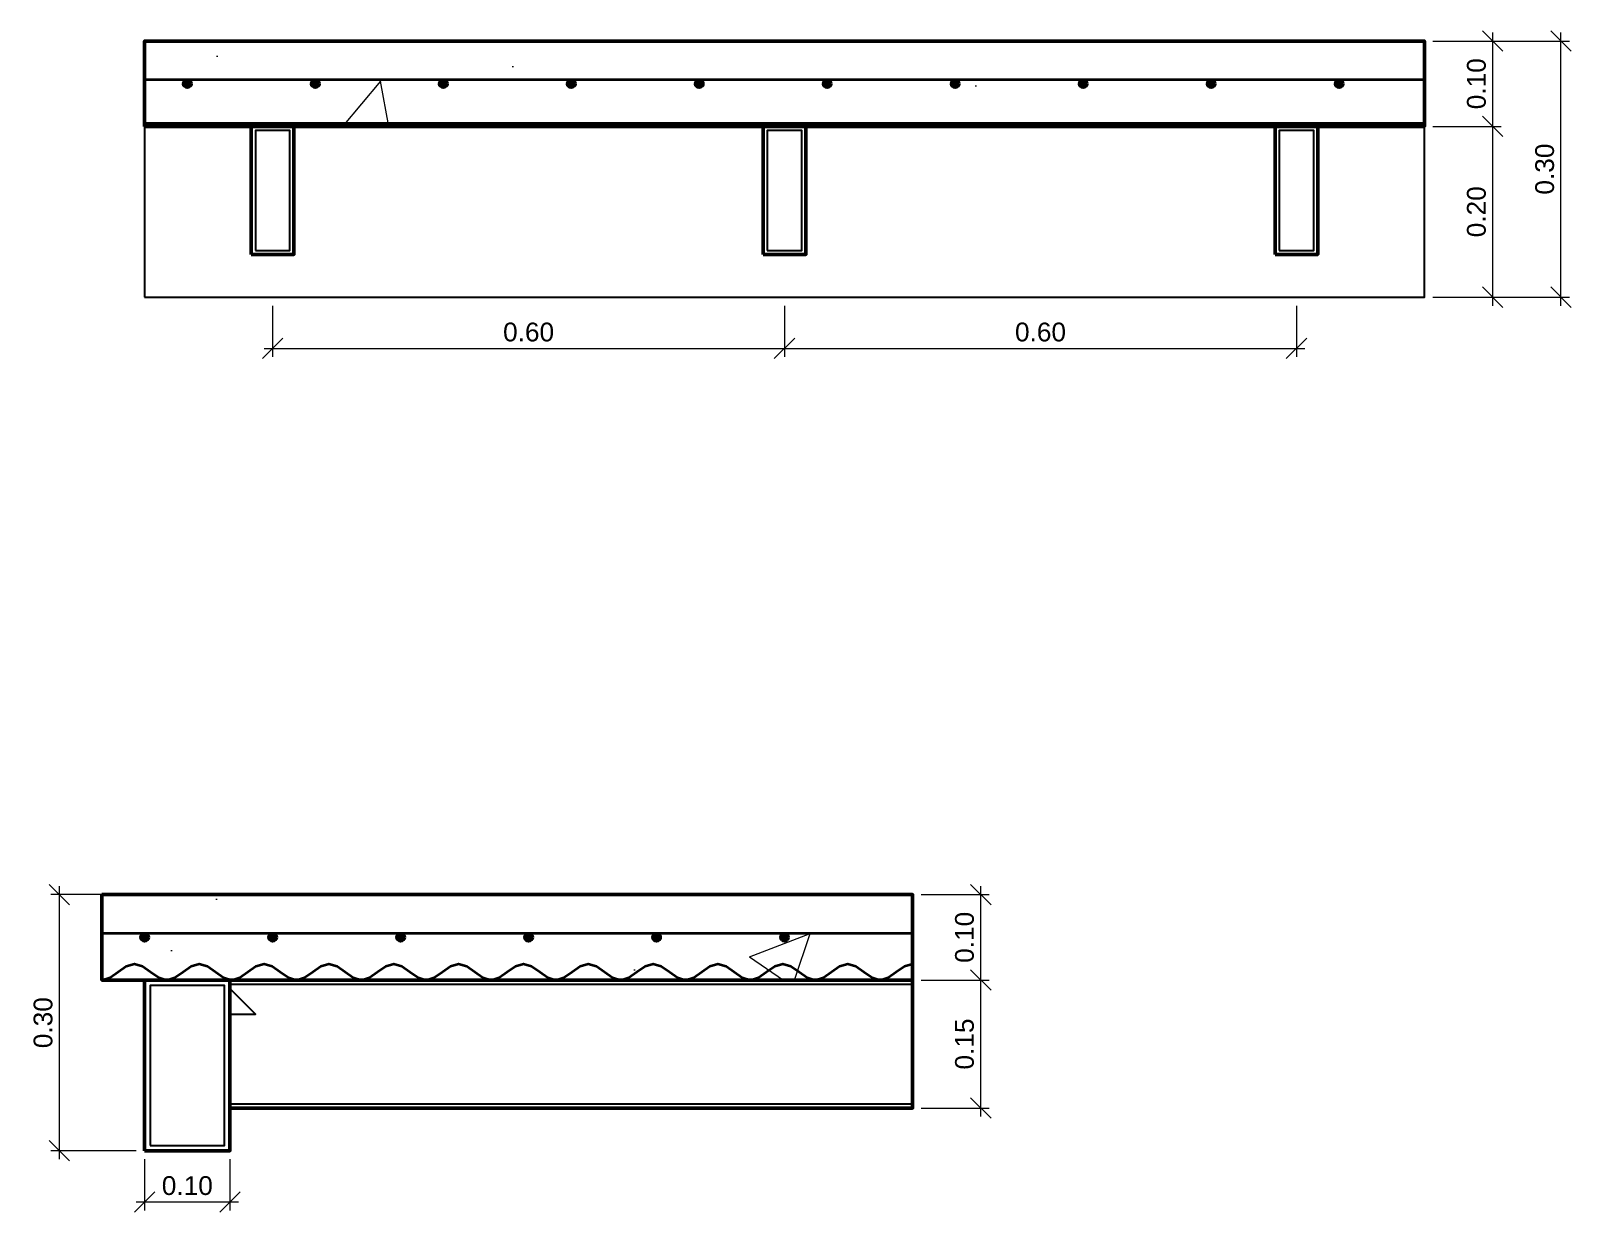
# Model space of a CAD drawing. Header units: metres. Extents: x -2.3 to 61.7, y -2.9 to 10.8.
# Drawn here: x 59.867 to 61.672, y -1.272 to 0.112 of the extents above; entities that cross this region are included whole.
import ezdxf

# ---------------------------------------------------------------- set-up
doc = ezdxf.new("R2010")
doc.units = ezdxf.units.M
for name, color, linetype, lineweight in [('E-ACERO', 7, 'Continuous', 35), ('E-COTA', 7, 'Continuous', 18), ('E-DET', 7, 'Continuous', 50), ('E-REF', 7, 'Continuous', 25), ('E-TRAMA', 8, 'Continuous', 9)]:
    doc.layers.add(name, color=color, linetype=linetype, lineweight=lineweight)
doc.styles.add('ARIAL', font='arial.ttf')
doc.dimstyles.new('COTA-10', dxfattribs={"dimtxt": 0.022, "dimasz": 0.012, "dimexe": 0.01, "dimexo": 0.01, "dimgap": 0.008, "dimtad": 1, "dimzin": 0, "dimdsep": 46, "dimtxsty": 'ARIAL', "dimtsz": 0.012, "dimcen": 2.5, "dimdle": 0.01, "dimclrd": 7, "dimclre": 7, "dimclrt": 7, "dimazin": 3, "dimtfac": 1, "dimtmove": 0, "dimatfit": 3, "dimlwd": 18, "dimlwe": 13})

msp = doc.modelspace()

# ---------------------------------------------------------------- dimensions: what is measured, and where the dimension line sits
at = {"layer": 'E-COTA'}
for base, p1, p2 in [((61.58, 0), (61.5, 0), (61.5, 0.1)), ((61.66, -0.2), (61.5, -0.2), (61.5, 0.1)), ((61.58, -0.2), (61.5, -0.2), (61.5, 0)), ((59.9, -1.2), (60, -1.2), (60, -0.9)), ((60.98, -1), (60.9, -1), (60.9, -0.9)), ((60.98, -1.15), (60.9, -1.15), (60.9, -1))]:
    msp.add_linear_dim(base=base, p1=p1, p2=p2, angle=90, dimstyle='COTA-10', dxfattribs=at).render()
for base, p1, p2 in [((60.15, -0.26), (60.15, -0.2), (60.75, -0.2)), ((60.75, -0.26), (60.75, -0.2), (61.35, -0.2)), ((60, -1.26), (60, -1.2), (60.1, -1.2))]:
    msp.add_linear_dim(base=base, p1=p1, p2=p2, dimstyle='COTA-10', dxfattribs=at).render()

# ---------------------------------------------------------------- hatches: boundary and pattern name
at = {"layer": 'E-ACERO'}
h = msp.add_hatch(color=7, dxfattribs=at)
edge = h.paths.add_edge_path()
edge.add_arc((60.05, 0.05), 0.0048, 0, 360)
h = msp.add_hatch(color=7, dxfattribs=at)
edge = h.paths.add_edge_path()
edge.add_arc((60.2, 0.05), 0.0048, 0, 360)
h = msp.add_hatch(color=7, dxfattribs=at)
edge = h.paths.add_edge_path()
edge.add_arc((60.35, 0.05), 0.0048, 0, 360)
h = msp.add_hatch(color=7, dxfattribs=at)
edge = h.paths.add_edge_path()
edge.add_arc((60.5, 0.05), 0.0048, 0, 360)
h = msp.add_hatch(color=7, dxfattribs=at)
edge = h.paths.add_edge_path()
edge.add_arc((60.65, 0.05), 0.0048, 0, 360)
h = msp.add_hatch(color=7, dxfattribs=at)
edge = h.paths.add_edge_path()
edge.add_arc((60.8, 0.05), 0.0048, 0, 360)
h = msp.add_hatch(color=7, dxfattribs=at)
edge = h.paths.add_edge_path()
edge.add_arc((60.95, 0.05), 0.0048, 0, 360)
h = msp.add_hatch(color=7, dxfattribs=at)
edge = h.paths.add_edge_path()
edge.add_arc((61.1, 0.05), 0.0048, 0, 360)
h = msp.add_hatch(color=7, dxfattribs=at)
edge = h.paths.add_edge_path()
edge.add_arc((61.25, 0.05), 0.0048, 0, 360)
h = msp.add_hatch(color=7, dxfattribs=at)
edge = h.paths.add_edge_path()
edge.add_arc((61.4, 0.05), 0.0048, 0, 360)
h = msp.add_hatch(color=7, dxfattribs=at)
edge = h.paths.add_edge_path()
edge.add_arc((60, -0.95), 0.0048, 0, 360)
h = msp.add_hatch(color=7, dxfattribs=at)
edge = h.paths.add_edge_path()
edge.add_arc((60.15, -0.95), 0.0048, 0, 360)
h = msp.add_hatch(color=7, dxfattribs=at)
edge = h.paths.add_edge_path()
edge.add_arc((60.3, -0.95), 0.0048, 0, 360)
h = msp.add_hatch(color=7, dxfattribs=at)
edge = h.paths.add_edge_path()
edge.add_arc((60.45, -0.95), 0.0048, 0, 360)
h = msp.add_hatch(color=7, dxfattribs=at)
edge = h.paths.add_edge_path()
edge.add_arc((60.6, -0.95), 0.0048, 0, 360)
h = msp.add_hatch(color=7, dxfattribs=at)
edge = h.paths.add_edge_path()
edge.add_arc((60.75, -0.95), 0.0048, 0, 360)
at = {"layer": 'E-TRAMA'}
h = msp.add_hatch(dxfattribs=at)
h.set_pattern_fill('AR-CONC', scale=0.004)
h.paths.add_polyline_path([(60, 0), (61.5, 0), (61.5, 0.1), (60, 0.1)])
h = msp.add_hatch(dxfattribs=at)
h.set_pattern_fill('AR-CONC', scale=0.004)
h.paths.add_polyline_path([(59.95, -0.9), (60.9, -0.9), (60.9, -1), (59.95, -1)])

# ---------------------------------------------------------------- linework, layer by layer
at = {"layer": 'E-ACERO'}
for p, q in [((60, 0.055), (61.5, 0.055)), ((60, 0.004), (61.5, 0.004)), ((59.95, -0.945), (60.9, -0.945))]:
    msp.add_line(p, q, dxfattribs=at)
msp.add_lwpolyline([(59.95, -1), (59.9595, -0.9972), (59.969, -0.9905), (59.9785, -0.9838), (59.988, -0.981), (59.9975, -0.9838), (60.007, -0.9905), (60.0165, -0.9972), (60.026, -1), (60.0355, -0.9972), (60.045, -0.9905), (60.0545, -0.9838), (60.064, -0.981), (60.0735, -0.9838), (60.083, -0.9905), (60.0925, -0.9972), (60.102, -1), (60.1115, -0.9972), (60.121, -0.9905), (60.1305, -0.9838), (60.14, -0.981), (60.1495, -0.9838), (60.159, -0.9905), (60.1685, -0.9972), (60.178, -1), (60.1875, -0.9972), (60.197, -0.9905), (60.2065, -0.9838), (60.216, -0.981), (60.2255, -0.9838), (60.235, -0.9905), (60.2445, -0.9972), (60.254, -1), (60.2635, -0.9972), (60.273, -0.9905), (60.2825, -0.9838), (60.292, -0.981), (60.3015, -0.9838), (60.311, -0.9905), (60.3205, -0.9972), (60.33, -1), (60.3395, -0.9972), (60.349, -0.9905), (60.3585, -0.9838), (60.368, -0.981), (60.3775, -0.9838), (60.387, -0.9905), (60.3965, -0.9972), (60.406, -1), (60.4155, -0.9972), (60.425, -0.9905), (60.4345, -0.9838), (60.444, -0.981), (60.4535, -0.9838), (60.463, -0.9905), (60.4725, -0.9972), (60.482, -1), (60.4915, -0.9972), (60.501, -0.9905), (60.5105, -0.9838), (60.52, -0.981), (60.5295, -0.9838), (60.539, -0.9905), (60.5485, -0.9972), (60.558, -1), (60.5675, -0.9972), (60.577, -0.9905), (60.5865, -0.9838), (60.596, -0.981), (60.6055, -0.9838), (60.615, -0.9905), (60.6245, -0.9972), (60.634, -1), (60.6435, -0.9972), (60.653, -0.9905), (60.6625, -0.9838), (60.672, -0.981), (60.6815, -0.9838), (60.691, -0.9905), (60.7005, -0.9972), (60.71, -1), (60.7195, -0.9972), (60.729, -0.9905), (60.7385, -0.9838), (60.748, -0.981), (60.7575, -0.9838), (60.767, -0.9905), (60.7765, -0.9972), (60.786, -1), (60.7955, -0.9972), (60.805, -0.9905), (60.8145, -0.9838), (60.824, -0.981), (60.8335, -0.9838), (60.843, -0.9905), (60.8525, -0.9972), (60.862, -1), (60.8715, -0.9972), (60.881, -0.9905), (60.8905, -0.9838), (60.9, -0.981)], dxfattribs=at)
for centre in [(60.05, 0.05), (60.2, 0.05), (60.35, 0.05), (60.5, 0.05), (60.65, 0.05), (60.8, 0.05), (60.95, 0.05), (61.1, 0.05), (61.25, 0.05), (61.4, 0.05), (60, -0.95), (60.15, -0.95), (60.3, -0.95), (60.45, -0.95), (60.6, -0.95), (60.75, -0.95)]:
    msp.add_circle(centre, 0.0048, dxfattribs=at)
at = {"layer": 'E-DET'}
for points in [[(60, 0), (61.5, 0), (61.5, 0.1), (60, 0.1)], [(60.125, -0.15), (60.175, -0.15), (60.175, 0), (60.125, 0)], [(60.725, -0.15), (60.775, -0.15), (60.775, 0), (60.725, 0)], [(61.325, -0.15), (61.375, -0.15), (61.375, 0), (61.325, 0)], [(59.95, -0.9), (60.9, -0.9), (60.9, -1), (59.95, -1)], [(60, -1.2), (60.1, -1.2), (60.1, -1), (60, -1)]]:
    msp.add_lwpolyline(points, close=True, dxfattribs=at)
msp.add_lwpolyline([(60.1, -1.15), (60.9, -1.15), (60.9, -1), (60.1, -1)], dxfattribs=at)
at = {"layer": 'E-REF'}
for p, q in [((60.1, -1.0048), (60.9, -1.0048)), ((60.1, -1.1452), (60.9, -1.1452))]:
    msp.add_line(p, q, dxfattribs=at)
for points in [[(60, -0.2), (61.5, -0.2), (61.5, 0), (60, 0)], [(60.1298, -0.1452), (60.1702, -0.1452), (60.1702, -0.0048), (60.1298, -0.0048)], [(60.7298, -0.1452), (60.7702, -0.1452), (60.7702, -0.0048), (60.7298, -0.0048)], [(61.3298, -0.1452), (61.3702, -0.1452), (61.3702, -0.0048), (61.3298, -0.0048)], [(60.0063, -1.1937), (60.0937, -1.1937), (60.0937, -1.0063), (60.0063, -1.0063)], [(60.1, -1.04), (60.13, -1.04), (60.1, -1.01)]]:
    msp.add_lwpolyline(points, close=True, dxfattribs=at)

msp.set_redraw_order([(e.dxf.handle, doc.entitydb.next_handle()) for e in msp.query("TEXT MTEXT ATTDEF DIMENSION ARC_DIMENSION")])  # texts and dimensions are drawn at this point

doc.saveas('drawing.dxf')
